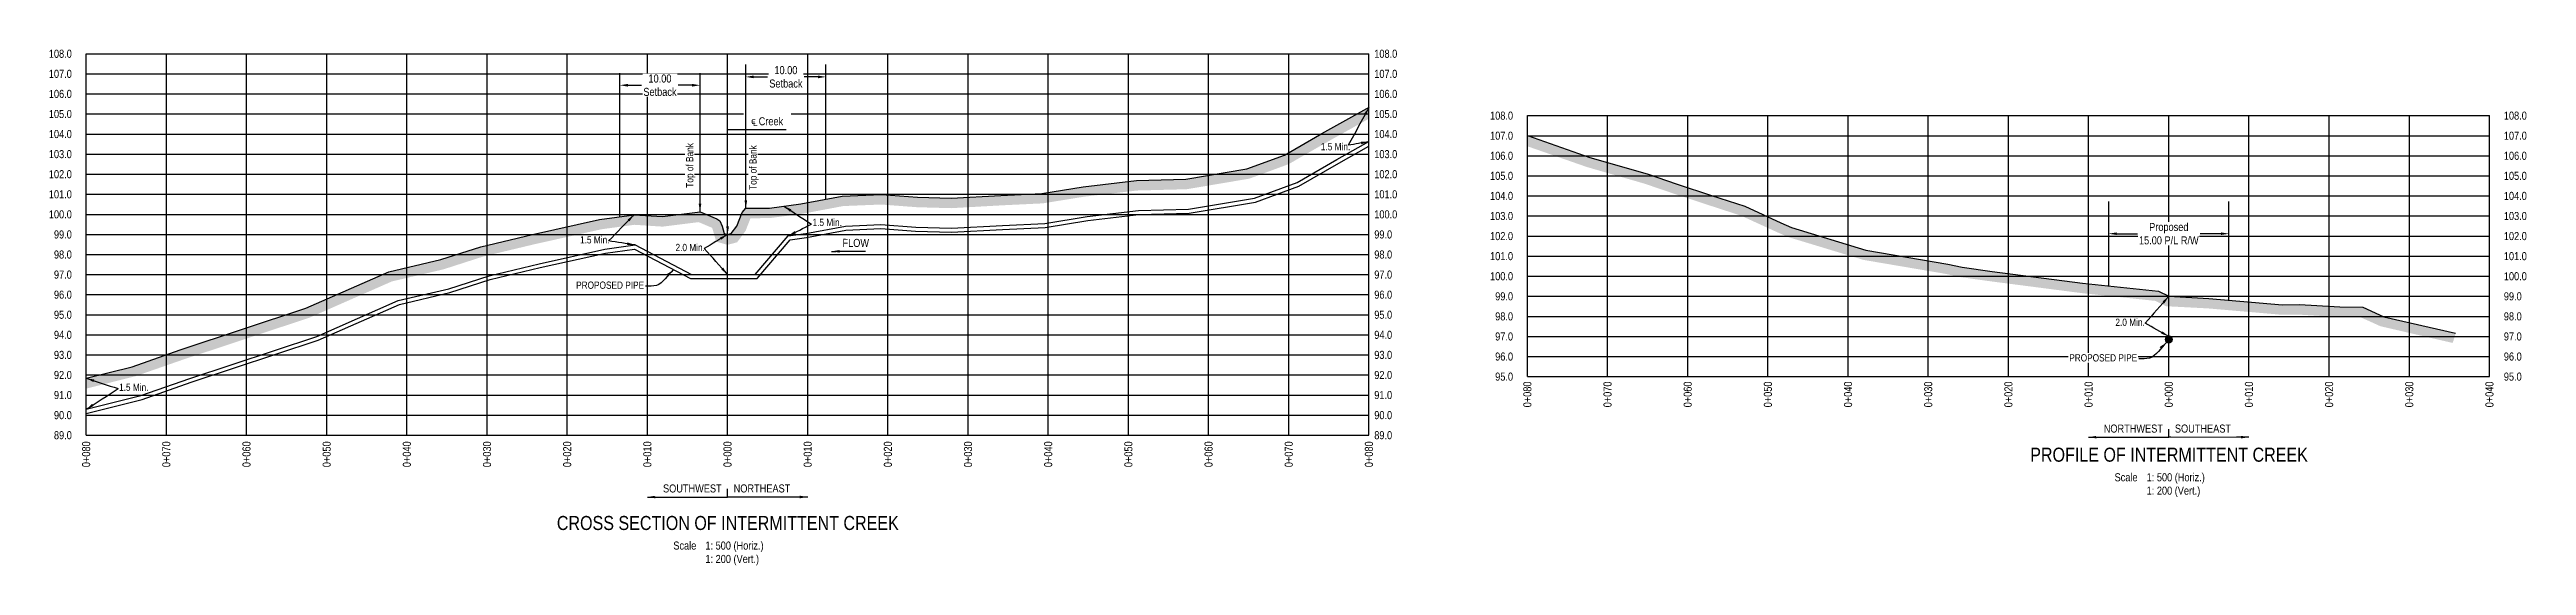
# Model space of a CAD drawing. Extents: x 406232 to 435383, y 6039561 to 6052989.
# Drawn here: x 415531 to 418620, y 6049375 to 6050018 of the extents above; entities that cross this region are included whole.
import ezdxf
from ezdxf.enums import TextEntityAlignment as Align

# ---------------------------------------------------------------- set-up
doc = ezdxf.new("R2010")
doc.units = 0
doc.header["$LTSCALE"] = 5
doc.header["$PDSIZE"] = 0.5
doc.linetypes.add('foc-TOPO', pattern=[1, 0.2, -0.8])
doc.layers.get('Defpoints').update_dxf_attribs({"color": 9})
for name, color, linetype in [('CG-NOTES', 7, 'Continuous'), ('DETAIL-T', 7, 'Continuous'), ('L-BD', 7, 'Continuous'), ('L-DETAIL-T', 3, 'Continuous'), ('L-MON', 1, 'Continuous'), ('P-CROSSINGS-GRID', 8, 'Continuous'), ('P-CROSSINGS-GROUND', 48, 'foc-TOPO'), ('P-CROSSINGS-LINE', 3, 'Continuous'), ('P-PROPOSED', 10, 'Continuous'), ('S-T7', 7, 'Continuous')]:
    doc.layers.add(name, color=color, linetype=linetype)
doc.styles.add('140', font='ARIALN.TTF', dxfattribs={"height": 15})
doc.styles.add('80', font='ARIALN.TTF', dxfattribs={"height": 10})
doc.styles.add('80CG', font='ARIALN.TTF', dxfattribs={"height": 10})
doc.styles.add('80L', font='ARIALN.TTF', dxfattribs={"height": 10})
doc.dimstyles.new('Compass 5 000', dxfattribs={"dimscale": 5, "dimtxt": 9, "dimasz": 2, "dimexe": 0.2, "dimexo": 0.0625, "dimgap": 0.5, "dimtad": 0, "dimtih": 1, "dimtoh": 1, "dimzin": 0, "dimdsep": 46, "dimtxsty": '80CG', "dimcen": 0.1, "dimse1": 1, "dimse2": 1, "dimclrd": 256, "dimclrt": 256, "dimaunit": 1, "dimadec": 4, "dimazin": 0, "dimtfac": 0.06, "dimtofl": 0, "dimtmove": 0, "dimatfit": 1, "dimfxl": 0.2, "dimtolj": 1, "dimtzin": 0, "dimlwd": -1, "dimarcsym": 0})

msp = doc.modelspace()

# ---------------------------------------------------------------- texts
at = {"style": '80L'}
msp.add_text('FLOW', height=9.9954, rotation=359.666704, dxfattribs=at).set_placement((416519.88, 6049771.965))
at = {"style": '80'}
for s, p in [('0+080', (417374.118, 6049604.299)), ('0+070', (417474.118, 6049604.299)), ('0+060', (417574.118, 6049604.299)), ('0+050', (417674.118, 6049604.299)), ('0+040', (417774.118, 6049604.299)), ('0+030', (417874.118, 6049604.299)), ('0+020', (417974.118, 6049604.299)), ('0+010', (418074.118, 6049604.299)), ('0+000', (418174.118, 6049604.299)), ('0+010', (418274.118, 6049604.299)), ('0+020', (418374.118, 6049604.299)), ('0+030', (418474.118, 6049604.299)), ('0+040', (418574.118, 6049604.299)), ('0+080', (415576.475, 6049529.751)), ('0+070', (415676.475, 6049529.751)), ('0+060', (415776.475, 6049529.751)), ('0+050', (415876.475, 6049529.751)), ('0+040', (415976.475, 6049529.751)), ('0+030', (416076.475, 6049529.751)), ('0+020', (416176.475, 6049529.751)), ('0+010', (416276.475, 6049529.751)), ('0+000', (416376.475, 6049529.751)), ('0+010', (416476.475, 6049529.751)), ('0+020', (416576.475, 6049529.751)), ('0+030', (416676.475, 6049529.751)), ('0+040', (416776.475, 6049529.751)), ('0+050', (416876.475, 6049529.751)), ('0+060', (416976.475, 6049529.751)), ('0+070', (417076.475, 6049529.751)), ('0+080', (417176.475, 6049529.751))]:
    msp.add_text(s, height=10, rotation=90, dxfattribs=at).set_placement(p, align=Align.MIDDLE_RIGHT)
at = {"char_height": 8.9959, "attachment_point": 1, "style": '80L'}
for s, insert in [('1.5 Min.', (417116.557, 6049901.238)), ('1.5 Min.', (416192.531, 6049785.236)), ('1.5 Min.', (416482.542, 6049806.903)), ('2.0 Min.', (416311.627, 6049775.644)), ('2.0 Min.', (418107.598, 6049682.522)), ('1.5 Min.', (415617.532, 6049601.584))]:
    msp.add_mtext_dynamic_manual_height_columns(s, width=45.29007, gutter_width=44.979, heights=[0], dxfattribs=dict(at, insert=insert))
at = {"insert": (416187.657, 6049728.745), "char_height": 8.99589, "width": 84.29299, "attachment_point": 1, "style": '80L'}
msp.add_mtext('PROPOSED PIPE', dxfattribs=at)
at = {"layer": 'DETAIL-T', "char_height": 10, "attachment_point": 1, "style": '80L'}
for insert in [(418106.55, 6049490.01), (416308.907, 6049404.965)]:
    msp.add_mtext_dynamic_manual_height_columns('Scale^I1: 500 (Horiz.)\\P^I1: 200 (Vert.)', width=217.1051, gutter_width=45, heights=[0], dxfattribs=dict(at, insert=insert))
at = {"layer": 'L-DETAIL-T', "char_height": 17.5, "width": 426.70467, "attachment_point": 2, "rotation": 0, "style": '140'}
for s, insert in [('PROFILE OF INTERMITTENT CREEK', (418174.486, 6049521.884)), ('CROSS SECTION OF INTERMITTENT CREEK', (416376.843, 6049436.839))]:
    msp.add_mtext(s, dxfattribs=dict(at, insert=insert))
at = {"layer": 'S-T7', "style": '80'}
for s, p in [('108.0', (415558.638, 6050012.419)), ('107.0', (415558.638, 6049987.419)), ('106.0', (415558.638, 6049962.419)), ('105.0', (415558.638, 6049937.419)), ('108.0', (417356.281, 6049935.378)), ('104.0', (415558.638, 6049912.419)), ('107.0', (417356.281, 6049910.378)), ('103.0', (415558.638, 6049887.419)), ('106.0', (417356.281, 6049885.378)), ('102.0', (415558.638, 6049862.419)), ('101.0', (415558.638, 6049837.419)), ('105.0', (417356.281, 6049860.378)), ('100.0', (415558.638, 6049812.419)), ('104.0', (417356.281, 6049835.378)), ('103.0', (417356.281, 6049810.378)), ('99.0', (415558.638, 6049787.419)), ('102.0', (417356.281, 6049785.378)), ('98.0', (415558.638, 6049762.419)), ('101.0', (417356.281, 6049760.378)), ('97.0', (415558.638, 6049737.419)), ('100.0', (417356.281, 6049735.378)), ('96.0', (415558.638, 6049712.419)), ('95.0', (415558.638, 6049687.419)), ('99.0', (417356.281, 6049710.378)), ('98.0', (417356.281, 6049685.378)), ('94.0', (415558.638, 6049662.419)), ('97.0', (417356.281, 6049660.378)), ('93.0', (415558.638, 6049637.419)), ('96.0', (417356.281, 6049635.378)), ('92.0', (415558.638, 6049612.419)), ('95.0', (417356.281, 6049610.378)), ('91.0', (415558.638, 6049587.419)), ('90.0', (415558.638, 6049562.419)), ('89.0', (415558.638, 6049537.419))]:
    msp.add_text(s, height=10, dxfattribs=at).set_placement(p, align=Align.MIDDLE_RIGHT)
for s, p in [('108.0', (417183.16, 6050012.419)), ('107.0', (417183.16, 6049987.419)), ('106.0', (417183.16, 6049962.419)), ('105.0', (417183.16, 6049937.419)), ('108.0', (418592.072, 6049935.378)), ('104.0', (417183.16, 6049912.419)), ('107.0', (418592.072, 6049910.378)), ('103.0', (417183.16, 6049887.419)), ('106.0', (418592.072, 6049885.378)), ('102.0', (417183.16, 6049862.419)), ('101.0', (417183.16, 6049837.419)), ('105.0', (418592.072, 6049860.378)), ('100.0', (417183.16, 6049812.419)), ('104.0', (418592.072, 6049835.378)), ('103.0', (418592.072, 6049810.378)), ('99.0', (417183.16, 6049787.419)), ('102.0', (418592.072, 6049785.378)), ('98.0', (417183.16, 6049762.419)), ('101.0', (418592.072, 6049760.378)), ('97.0', (417183.16, 6049737.419)), ('100.0', (418592.072, 6049735.378)), ('96.0', (417183.16, 6049712.419)), ('95.0', (417183.16, 6049687.419)), ('99.0', (418592.072, 6049710.378)), ('98.0', (418592.072, 6049685.378)), ('94.0', (417183.16, 6049662.419)), ('97.0', (418592.072, 6049660.378)), ('93.0', (417183.16, 6049637.419)), ('96.0', (418592.072, 6049635.378)), ('92.0', (417183.16, 6049612.419)), ('95.0', (418592.072, 6049610.378)), ('91.0', (417183.16, 6049587.419)), ('90.0', (417183.16, 6049562.419)), ('89.0', (417183.16, 6049537.419))]:
    msp.add_text(s, height=10, dxfattribs=at).set_placement(p, align=Align.MIDDLE_LEFT)

# ---------------------------------------------------------------- blocks, each defined once
blk = doc.blocks.new('*D767')
at = {"transparency": 16777216}
for p, q in [((416252.2, 6049973.2), (416269.3, 6049973.2)), ((416332.2, 6049973.2), (416315.1, 6049973.2))]:
    blk.add_line(p, q, dxfattribs=at)
for points in [[(416252.2, 6049974.9), (416252.2, 6049971.5), (416242.2, 6049973.2)], [(416332.2, 6049974.9), (416332.2, 6049971.5), (416342.2, 6049973.2)]]:
    blk.add_solid(points, dxfattribs=at)
at = {"layer": 'Defpoints', "color": 0, "transparency": 16777216}
for p in [(416242.2, 6049973.2), (416242.2, 6049954.7), (416342.2, 6049954.7)]:
    blk.add_point(p, dxfattribs=at)
at = {"transparency": 16777216, "insert": (416292.2, 6049973.2), "char_height": 10, "attachment_point": 5, "style": '80CG', "bg_fill": 3, "box_fill_scale": 1.1, "bg_fill_color": 256, "bg_fill_true_color": 13158600, "bg_fill_transparency": 0}
blk.add_mtext('\\A1;10.00\\PSetback', dxfattribs=at)
blk = doc.blocks.new('*D859')
at = {"transparency": 16777216}
for p, q in [((416409.3, 6049983.6), (416426.4, 6049983.6)), ((416489.3, 6049983.6), (416472.2, 6049983.6))]:
    blk.add_line(p, q, dxfattribs=at)
for points in [[(416409.3, 6049985.3), (416409.3, 6049981.9), (416399.3, 6049983.6)], [(416489.3, 6049985.3), (416489.3, 6049981.9), (416499.3, 6049983.6)]]:
    blk.add_solid(points, dxfattribs=at)
at = {"layer": 'Defpoints', "color": 0, "transparency": 16777216}
for p in [(416399.3, 6049983.6), (416399.3, 6049965.1), (416499.3, 6049965.1)]:
    blk.add_point(p, dxfattribs=at)
at = {"transparency": 16777216, "insert": (416449.3, 6049983.6), "char_height": 10, "attachment_point": 5, "style": '80CG', "bg_fill": 3, "box_fill_scale": 1.1, "bg_fill_color": 256, "bg_fill_true_color": 13158600, "bg_fill_transparency": 0}
blk.add_mtext('\\A1;10.00\\PSetback', dxfattribs=at)
blk = doc.blocks.new('PLIA')
at = {"color": 255, "const_width": 1}
blk.add_lwpolyline([(-0.5, 0, 1), (0.5, 0, 1)], format="xyb", close=True, dxfattribs=at)
blk = doc.blocks.new('PLIAA')
blk.add_blockref('PLIA', (0, 0))
blk = doc.blocks.new('PLIB')
at = {"color": 1}
blk.add_circle((0, 0), 0.8, dxfattribs=at)
blk = doc.blocks.new('PLIBB')
blk.add_blockref('PLIB', (0, 0))
blk = doc.blocks.new('PLICC')
for name in ['PLIAA', 'PLIBB']:
    blk.add_blockref(name, (0, 0))
blk = doc.blocks.new('PLI')
blk.add_blockref('PLICC', (0, 0))
blk = doc.blocks.new('*D860')
at = {"transparency": 16777216}
for p, q in [((418109.2, 6049788.3), (418135.1, 6049788.3)), ((418239.2, 6049788.3), (418213.3, 6049788.3))]:
    blk.add_line(p, q, dxfattribs=at)
for points in [[(418109.2, 6049790), (418109.2, 6049786.7), (418099.2, 6049788.3)], [(418239.2, 6049790), (418239.2, 6049786.7), (418249.2, 6049788.3)]]:
    blk.add_solid(points, dxfattribs=at)
at = {"layer": 'Defpoints', "color": 0, "transparency": 16777216}
for p in [(418099.2, 6049800.8), (418249.2, 6049800.8), (418249.2, 6049788.3)]:
    blk.add_point(p, dxfattribs=at)
at = {"transparency": 16777216, "insert": (418174.2, 6049788.3), "char_height": 10, "attachment_point": 5, "style": '80CG', "bg_fill": 3, "box_fill_scale": 1.1, "bg_fill_color": 256, "bg_fill_true_color": 13158600, "bg_fill_transparency": 0}
blk.add_mtext('\\A1;Proposed\\P15.00 P/L R/W', dxfattribs=at)

# ---------------------------------------------------------------- hatches: boundary and pattern name
at = {"layer": 'P-CROSSINGS-GROUND'}
h = msp.add_hatch(dxfattribs=at)
h.set_pattern_fill('EARTH', color=256, scale=2.498859, angle=45)
h.set_pattern_definition([(45, (7058.893, 1748.48), (0, 22.440395626), [15.86775592, -15.86775592]), (45, (7054.685, 1752.687), (0, 22.440395626), [15.86775592, -15.86775592]), (45, (7050.477, 1756.895), (0, 22.440395626), [15.86775592, -15.86775592]), (135, (7050.477, 1759.7), (-22.440395626, 0), [15.86775592, -15.86775592]), (135, (7054.685, 1763.907), (-22.440395626, 0), [15.86775592, -15.86775592]), (135, (7058.893, 1768.115), (-22.440395626, 0), [15.86775592, -15.86775592])])
h.paths.add_polyline_path([(415576.562, 6049608.288), (415634.069, 6049622.744), (415693.826, 6049643.519), (415850.71, 6049695.494), (415953.941, 6049740.819), (416018.839, 6049755.994), (416068.907, 6049772.119), (416133.203, 6049787.444), (416216.78, 6049806.119), (416260.01, 6049811.969), (416295.241, 6049809.669), (416342.16, 6049815.569), (416363.281, 6049806.644), (416367.015, 6049804.419), (416369.788, 6049797.894), (416372.454, 6049788.594), (416376.562, 6049787.419), (416381.005, 6049788.569), (416387.943, 6049797.869), (416394.573, 6049814.744), (416399.323, 6049819.969), (416428.639, 6049820.294), (416468.096, 6049825.544), (416519.402, 6049835.194), (416568.492, 6049837.169), (416613.335, 6049833.794), (416655.451, 6049832.619), (416717.346, 6049836.094), (416768.318, 6049838.544), (416819.922, 6049846.844), (416886.41, 6049854.569), (416948.021, 6049856.169), (417024.089, 6049868.994), (417071.112, 6049886.319), (417117.932, 6049913.219), (417173.915, 6049944.444), (417176.562, 6049945.634), (417176.562, 6049931.614), (417124.088, 6049902.346), (417076.421, 6049874.96), (417027.315, 6049856.867), (416949.227, 6049843.702), (416887.295, 6049842.094), (416821.636, 6049834.465), (416769.614, 6049826.098), (416717.996, 6049823.617), (416655.628, 6049820.115), (416612.692, 6049821.313), (416568.273, 6049824.656), (416520.815, 6049822.747), (416470.077, 6049813.203), (416429.535, 6049807.809), (416405.166, 6049807.539), (416398.959, 6049791.741), (416388.392, 6049777.575), (416376.399, 6049774.471), (416362.354, 6049778.488), (416357.989, 6049793.713), (416357.158, 6049795.667), (416340.388, 6049802.754), (416295.617, 6049797.124), (416260.445, 6049799.42), (416218.984, 6049793.809), (416136.014, 6049775.27), (416072.276, 6049760.078), (416022.182, 6049743.944), (415957.908, 6049728.915), (415855.196, 6049683.818), (415697.843, 6049631.688), (415637.651, 6049610.761), (415576.562, 6049595.405)])
h = msp.add_hatch(dxfattribs=at)
h.set_pattern_fill('EARTH', color=256, scale=2.498859, angle=45)
h.set_pattern_definition([(45, (1990.255, 3475.201), (0, 22.440395626), [15.86775592, -15.86775592]), (45, (1986.047, 3479.409), (0, 22.440395626), [15.86775592, -15.86775592]), (45, (1981.84, 3483.616), (0, 22.440395626), [15.86775592, -15.86775592]), (135, (1981.84, 3486.421), (-22.440395626, 0), [15.86775592, -15.86775592]), (135, (1986.047, 3490.629), (-22.440395626, 0), [15.86775592, -15.86775592]), (135, (1990.255, 3494.836), (-22.440395626, 0), [15.86775592, -15.86775592])])
edge = h.paths.add_edge_path()
edge.add_arc((418442.198, 6049684.978), 92, 339.191623, 346.996943)
edge.add_line((418531.839, 6049664.277), (418442.198, 6049684.978))
edge.add_line((418442.198, 6049684.978), (418416.305, 6049696.683))
edge.add_line((418416.305, 6049696.683), (418387.69, 6049697.058))
edge.add_line((418387.69, 6049697.058), (418337.209, 6049700.009))
edge.add_line((418337.209, 6049700.009), (418316.195, 6049699.834))
edge.add_line((418316.195, 6049699.834), (418224.17, 6049707.738))
edge.add_line((418224.17, 6049707.738), (418174.205, 6049710.378))
edge.add_line((418174.205, 6049710.378), (418161.211, 6049716.842))
edge.add_line((418161.211, 6049716.842), (418066.651, 6049726.796))
edge.add_line((418066.651, 6049726.796), (417953.847, 6049741.378))
edge.add_line((417953.847, 6049741.378), (417916.358, 6049746.58))
edge.add_line((417916.358, 6049746.58), (417898.626, 6049750.507))
edge.add_line((417898.626, 6049750.507), (417796.223, 6049767.89))
edge.add_line((417796.223, 6049767.89), (417703.709, 6049795.908))
edge.add_line((417703.709, 6049795.908), (417690.391, 6049801.778))
edge.add_line((417690.391, 6049801.778), (417645.195, 6049822.428))
edge.add_line((417645.195, 6049822.428), (417603.591, 6049835.953))
edge.add_line((417603.591, 6049835.953), (417561.131, 6049849.953))
edge.add_line((417561.131, 6049849.953), (417523.596, 6049862.678))
edge.add_line((417523.596, 6049862.678), (417451.978, 6049883.328))
edge.add_line((417451.978, 6049883.328), (417374.205, 6049910.414))
edge.add_line((417374.205, 6049910.414), (417374.205, 6049897.184))
edge.add_line((417374.205, 6049897.184), (417448.19, 6049871.417))
edge.add_line((417448.19, 6049871.417), (417519.858, 6049850.752))
edge.add_line((417519.858, 6049850.752), (417557.169, 6049838.103))
edge.add_line((417557.169, 6049838.103), (417599.703, 6049824.078))
edge.add_line((417599.703, 6049824.078), (417640.653, 6049810.766))
edge.add_line((417640.653, 6049810.766), (417685.275, 6049790.378))
edge.add_line((417685.275, 6049790.378), (417699.363, 6049784.17))
edge.add_line((417699.363, 6049784.17), (417793.355, 6049755.704))
edge.add_line((417793.355, 6049755.704), (417896.228, 6049738.241))
edge.add_line((417896.228, 6049738.241), (417914.145, 6049734.273))
edge.add_line((417914.145, 6049734.273), (417952.187, 6049728.994))
edge.add_line((417952.187, 6049728.994), (418065.196, 6049714.386))
edge.add_line((418065.196, 6049714.386), (418157.663, 6049704.652))
edge.add_line((418157.663, 6049704.652), (418170.959, 6049698.037))
edge.add_line((418170.959, 6049698.037), (418223.305, 6049695.272))
edge.add_line((418223.305, 6049695.272), (418315.712, 6049687.335))
edge.add_line((418315.712, 6049687.335), (418336.896, 6049687.512))
edge.add_line((418336.896, 6049687.512), (418387.243, 6049684.568))
edge.add_line((418387.243, 6049684.568), (418413.535, 6049684.224))
edge.add_line((418413.535, 6049684.224), (418438.18, 6049673.082))
edge.add_line((418438.18, 6049673.082), (418528.197, 6049652.295))

# ---------------------------------------------------------------- linework, layer by layer
for p, q in [((416499.277, 6049831.409), (416499.277, 6049998.838)), ((416242.206, 6049809.56), (416242.206, 6049988.428)), ((416342.16, 6049850.268), (416342.16, 6049988.428)), ((418099.239, 6049723.366), (418099.239, 6049828.232)), ((418249.171, 6049705.59), (418249.171, 6049828.232))]:
    msp.add_line(p, q)
at = {"layer": 'CG-NOTES'}
for p, q in [((418174.205, 6049534.973), (418174.205, 6049544.973)), ((416376.562, 6049460.425), (416376.562, 6049470.425))]:
    msp.add_line(p, q, dxfattribs=at)
at = {"layer": 'P-CROSSINGS-GRID', "color": 8}
for p, q in [((415576.562, 6050012.419), (417176.562, 6050012.419)), ((415576.562, 6049537.419), (415576.562, 6050012.419)), ((415676.562, 6049537.419), (415676.562, 6050012.419)), ((415776.562, 6049537.419), (415776.562, 6050012.419)), ((415876.562, 6049537.419), (415876.562, 6050012.419)), ((415976.562, 6049537.419), (415976.562, 6050012.419)), ((416076.562, 6049537.419), (416076.562, 6050012.419)), ((416176.562, 6049537.419), (416176.562, 6050012.419)), ((416276.562, 6049537.419), (416276.562, 6050012.419)), ((416376.562, 6049537.419), (416376.562, 6050012.419)), ((416476.562, 6049537.419), (416476.562, 6050012.419)), ((416576.562, 6049537.419), (416576.562, 6050012.419)), ((416676.562, 6049537.419), (416676.562, 6050012.419)), ((416776.562, 6049537.419), (416776.562, 6050012.419)), ((416876.562, 6049537.419), (416876.562, 6050012.419)), ((416976.562, 6049537.419), (416976.562, 6050012.419)), ((417076.562, 6049537.419), (417076.562, 6050012.419)), ((417176.562, 6049537.419), (417176.562, 6050012.419)), ((415576.562, 6049987.419), (417176.562, 6049987.419)), ((415576.562, 6049962.419), (417176.562, 6049962.419)), ((415576.562, 6049937.419), (417176.562, 6049937.419)), ((417374.205, 6049935.378), (418574.205, 6049935.378)), ((417374.205, 6049610.378), (417374.205, 6049935.378)), ((417474.205, 6049610.378), (417474.205, 6049935.378)), ((417574.205, 6049610.378), (417574.205, 6049935.378)), ((417674.205, 6049610.378), (417674.205, 6049935.378)), ((417774.205, 6049610.378), (417774.205, 6049935.378)), ((417874.205, 6049610.378), (417874.205, 6049935.378)), ((417974.205, 6049610.378), (417974.205, 6049935.378)), ((418074.205, 6049610.378), (418074.205, 6049935.378)), ((418174.205, 6049610.378), (418174.205, 6049935.378)), ((418274.205, 6049610.378), (418274.205, 6049935.378)), ((418374.205, 6049610.378), (418374.205, 6049935.378)), ((418474.205, 6049610.378), (418474.205, 6049935.378)), ((418574.16, 6049610.378), (418574.16, 6049935.378)), ((415576.562, 6049912.419), (417176.562, 6049912.419)), ((417374.205, 6049910.378), (418574.205, 6049910.378)), ((415576.562, 6049887.419), (417176.562, 6049887.419)), ((417374.205, 6049885.378), (418574.205, 6049885.378)), ((415576.562, 6049862.419), (417176.562, 6049862.419)), ((417374.205, 6049860.378), (418574.205, 6049860.378)), ((415576.562, 6049837.419), (417176.562, 6049837.419)), ((415576.562, 6049812.419), (417176.562, 6049812.419)), ((417374.205, 6049835.378), (418574.205, 6049835.378)), ((415576.562, 6049787.419), (417176.562, 6049787.419)), ((417374.205, 6049810.378), (418574.205, 6049810.378)), ((417374.205, 6049785.378), (418574.205, 6049785.378)), ((415576.562, 6049762.419), (417176.562, 6049762.419)), ((417374.205, 6049760.378), (418574.205, 6049760.378)), ((415576.562, 6049737.419), (417176.562, 6049737.419)), ((417374.205, 6049735.378), (418574.205, 6049735.378)), ((415576.562, 6049712.419), (417176.562, 6049712.419)), ((415576.562, 6049687.419), (417176.562, 6049687.419)), ((417374.205, 6049710.378), (418574.205, 6049710.378)), ((415576.562, 6049662.419), (417176.562, 6049662.419)), ((417374.205, 6049685.378), (418574.205, 6049685.378)), ((417374.205, 6049660.378), (418574.205, 6049660.378)), ((415576.562, 6049637.419), (417176.562, 6049637.419)), ((417374.205, 6049635.378), (418574.205, 6049635.378)), ((415576.562, 6049612.419), (417176.562, 6049612.419)), ((417374.205, 6049610.378), (418574.205, 6049610.378)), ((415576.562, 6049587.419), (417176.562, 6049587.419)), ((415576.562, 6049562.419), (417176.562, 6049562.419)), ((415576.562, 6049537.419), (417176.562, 6049537.419))]:
    msp.add_line(p, q, dxfattribs=at)
at = {"layer": 'P-CROSSINGS-LINE', "color": 3, "flags": 128}
for points in [[(415576.562, 6049608.288), (415634.069, 6049622.744), (415693.826, 6049643.519), (415850.71, 6049695.494), (415953.941, 6049740.819), (416018.839, 6049755.994), (416068.907, 6049772.119), (416133.203, 6049787.444), (416216.78, 6049806.119), (416260.01, 6049811.969), (416295.241, 6049809.669), (416342.16, 6049815.569), (416363.281, 6049806.644), (416367.015, 6049804.419), (416369.788, 6049797.894), (416372.454, 6049788.594), (416376.562, 6049787.419), (416381.005, 6049788.569), (416387.943, 6049797.869), (416394.573, 6049814.744), (416399.323, 6049819.969), (416428.639, 6049820.294), (416468.096, 6049825.544), (416519.402, 6049835.194), (416568.492, 6049837.169), (416613.335, 6049833.794), (416655.451, 6049832.619), (416717.346, 6049836.094), (416768.318, 6049838.544), (416819.922, 6049846.844), (416886.41, 6049854.569), (416948.021, 6049856.169), (417024.089, 6049868.994), (417071.112, 6049886.319), (417117.932, 6049913.219), (417173.915, 6049944.444), (417176.562, 6049945.634)], [(417374.205, 6049910.414), (417451.978, 6049883.328), (417523.596, 6049862.678), (417561.131, 6049849.953), (417603.591, 6049835.953), (417645.195, 6049822.428), (417690.391, 6049801.778), (417703.709, 6049795.908), (417796.223, 6049767.89), (417898.626, 6049750.507), (417916.358, 6049746.58), (417953.847, 6049741.378), (418066.651, 6049726.796), (418161.211, 6049716.842), (418174.205, 6049710.378), (418224.17, 6049707.738), (418316.195, 6049699.834), (418337.209, 6049700.009), (418387.69, 6049697.058), (418416.305, 6049696.683), (418442.198, 6049684.978), (418531.839, 6049664.277)]]:
    msp.add_lwpolyline(points, dxfattribs=at)
at = {"layer": 'P-PROPOSED'}
for points in [[(415576.562, 6049569.639), (415644.814, 6049586.796), (415705.875, 6049608.024), (415864.168, 6049660.466), (415965.843, 6049705.108), (416028.868, 6049719.845), (416079.013, 6049735.995), (416141.635, 6049750.921), (416223.392, 6049769.189), (416261.315, 6049774.321), (416331.403, 6049737.419), (416376.562, 6049737.419), (416411.047, 6049737.419), (416452.058, 6049785.597), (416474.037, 6049788.521), (416523.642, 6049797.851), (416567.836, 6049799.63), (416611.405, 6049796.35), (416655.98, 6049795.107), (416719.297, 6049798.662), (416772.206, 6049801.205), (416825.063, 6049809.706), (416889.065, 6049817.143), (416951.641, 6049818.768), (417033.767, 6049832.614), (417087.04, 6049852.242), (417136.398, 6049880.6), (417176.562, 6049903.002)], [(415576.562, 6049564.486), (415646.246, 6049582.003), (415707.482, 6049603.292), (415865.962, 6049655.796), (415967.43, 6049700.347), (416030.206, 6049715.025), (416080.36, 6049731.178), (416142.76, 6049746.051), (416224.273, 6049764.265), (416260.401, 6049769.154), (416330.167, 6049732.421), (416376.562, 6049732.421), (416413.356, 6049732.421), (416454.619, 6049780.896), (416474.829, 6049783.585), (416524.208, 6049792.872), (416567.749, 6049794.624), (416611.147, 6049791.358), (416656.051, 6049790.105), (416719.557, 6049793.671), (416772.725, 6049796.226), (416825.749, 6049804.755), (416889.419, 6049812.152), (416952.124, 6049813.781), (417035.058, 6049827.763), (417089.164, 6049847.698), (417138.861, 6049876.251), (417176.562, 6049897.279)]]:
    msp.add_lwpolyline(points, dxfattribs=at)

# ---------------------------------------------------------------- block references
at = {"layer": 'L-MON', "xscale": 4.997718399999963, "yscale": 4.997718399999963, "zscale": 4.997718399999963}
msp.add_blockref('PLI', (418174.205, 6049656.665), dxfattribs=at)

msp.set_redraw_order([(e.dxf.handle, doc.entitydb.next_handle()) for e in msp.query("TEXT MTEXT ATTDEF DIMENSION ARC_DIMENSION")])  # texts and dimensions are drawn at this point

# ---------------------------------------------------------------- leaders
at = {"path_type": 1}
for points in [[(417176.562, 6049945.634), (417150.696, 6049898.485)], [(416376.562, 6049787.419), (416376.562, 6049917.963)], [(417176.562, 6049903.002), (417150.696, 6049898.485)], [(416342.16, 6049815.569), (416342.16, 6049850.268)], [(416399.323, 6049819.969), (416399.323, 6049854.668)], [(416260.01, 6049811.969), (416228.044, 6049779.291)], [(416446.872, 6049822.72), (416481.046, 6049800.232)], [(416452.058, 6049785.597), (416481.046, 6049800.232)], [(416261.315, 6049774.321), (416228.044, 6049779.291)], [(416506.356, 6049766.334), (416548.776, 6049766.489)], [(416308.792, 6049743.184), (416287.78, 6049723.924), (416274.389, 6049722.834)], [(418171.154, 6049652.682), (418150.141, 6049633.422), (418136.75, 6049632.331)]]:
    msp.add_leader(points, dimstyle='Compass 5 000', override={"dimgap": 0.5, "dimtad": 0}, dxfattribs=at)
for points in [[(416376.562, 6049787.419), (416347.551, 6049769.868)], [(416376.562, 6049737.419), (416347.551, 6049769.868)], [(418174.205, 6049710.378), (418144.582, 6049676.936)], [(418174.205, 6049660.378), (418144.582, 6049676.936)], [(415576.562, 6049608.288), (415616.279, 6049595.46)], [(415576.562, 6049569.639), (415616.279, 6049595.46)]]:
    msp.add_leader(points, dimstyle='Compass 5 000', dxfattribs=at)
at = {"layer": 'CG-NOTES', "path_type": 1}
for points in [[(418074.205, 6049534.973), (418174.205, 6049534.973)], [(418274.205, 6049534.973), (418174.205, 6049534.973)], [(416276.562, 6049460.425), (416376.562, 6049460.425)], [(416476.562, 6049460.425), (416376.562, 6049460.425)]]:
    msp.add_leader(points, dimstyle='Compass 5 000', override={"dimgap": 0.5, "dimtad": 0}, dxfattribs=at)

# ---------------------------------------------------------------- next in the draw order: texts
at = {"insert": (416324.779, 6049845.598), "char_height": 8.99589, "width": 55.85483, "attachment_point": 1, "rotation": 90, "style": '80L', "bg_fill": 3, "box_fill_scale": 1.15, "bg_fill_color": 256, "bg_fill_true_color": 256, "bg_fill_transparency": 0}
msp.add_mtext('Top of Bank', dxfattribs=at)
at = {"insert": (418050.019, 6049638.243), "char_height": 8.99589, "width": 84.29299, "attachment_point": 1, "style": '80L', "bg_fill": 3, "box_fill_scale": 1.15, "bg_fill_color": 256, "bg_fill_true_color": 256, "bg_fill_transparency": 0}
msp.add_mtext('PROPOSED PIPE', dxfattribs=at)
at = {"color": 3, "char_height": 10, "width": 78.43132, "attachment_point": 3, "style": '80', "bg_fill": 2}
for s, insert in [('NORTHWEST', (418166.837, 6049550.654)), ('SOUTHWEST', (416369.195, 6049476.106))]:
    msp.add_mtext(s, dxfattribs=dict(at, insert=insert))
at = {"layer": 'L-BD', "insert": (416401.588, 6049933.328), "char_height": 9.99544, "width": 49.14274, "attachment_point": 1, "style": '80', "bg_fill": 2}
msp.add_mtext('\\pi4.23209;{\\fISOCPEUR|b0|i0|c0|p34;℄} Creek', dxfattribs=at)

# ---------------------------------------------------------------- next in the draw order: dimensions: what is measured, and where the dimension line sits
dim = msp.add_aligned_dim(p1=(416342.16, 6049954.705), p2=(416242.206, 6049954.705), distance=-18.487, text='10.00\\PSetback', dimstyle='Compass 5 000', override={"dimtfill": 1})
dim.commit()
dim.dimension.update_dxf_attribs({"geometry": '*D767', "text_midpoint": (416292.183, 6049973.192)})
at = {"color": 2}
dim = msp.add_aligned_dim(p1=(418099.239, 6049800.788), p2=(418249.171, 6049800.788), distance=-12.447, text='Proposed\\P15.00 P/L R/W', dimstyle='Compass 5 000', override={"dimtfill": 1}, dxfattribs=at)
dim.commit()
dim.dimension.update_dxf_attribs({"geometry": '*D860', "text_midpoint": (418174.205, 6049788.341)})

# ---------------------------------------------------------------- next in the draw order: linework, layer by layer
for p, q in [((416399.323, 6049819.969), (416399.323, 6049998.838)), ((416376.562, 6049917.963), (416449.817, 6049917.963))]:
    msp.add_line(p, q)

# ---------------------------------------------------------------- next in the draw order: texts
at = {"color": 3, "char_height": 10, "width": 71.79644, "attachment_point": 1, "style": '80', "bg_fill": 2}
for s, insert in [('SOUTHEAST', (418181.795, 6049550.654)), ('NORTHEAST', (416384.152, 6049476.106))]:
    msp.add_mtext(s, dxfattribs=dict(at, insert=insert))

# ---------------------------------------------------------------- next in the draw order: texts
at = {"insert": (416403.733, 6049842.822), "char_height": 8.99589, "width": 55.85483, "attachment_point": 1, "rotation": 90, "style": '80L', "bg_fill": 3, "box_fill_scale": 1.15, "bg_fill_color": 256, "bg_fill_true_color": 256, "bg_fill_transparency": 0}
msp.add_mtext('Top of Bank', dxfattribs=at)

# ---------------------------------------------------------------- next in the draw order: dimensions: what is measured, and where the dimension line sits
dim = msp.add_aligned_dim(p1=(416499.277, 6049965.115), p2=(416399.323, 6049965.115), distance=-18.487, text='10.00\\PSetback', dimstyle='Compass 5 000', override={"dimtfill": 1})
dim.commit()
dim.dimension.update_dxf_attribs({"geometry": '*D859', "text_midpoint": (416449.3, 6049983.602)})

doc.saveas('drawing.dxf')
